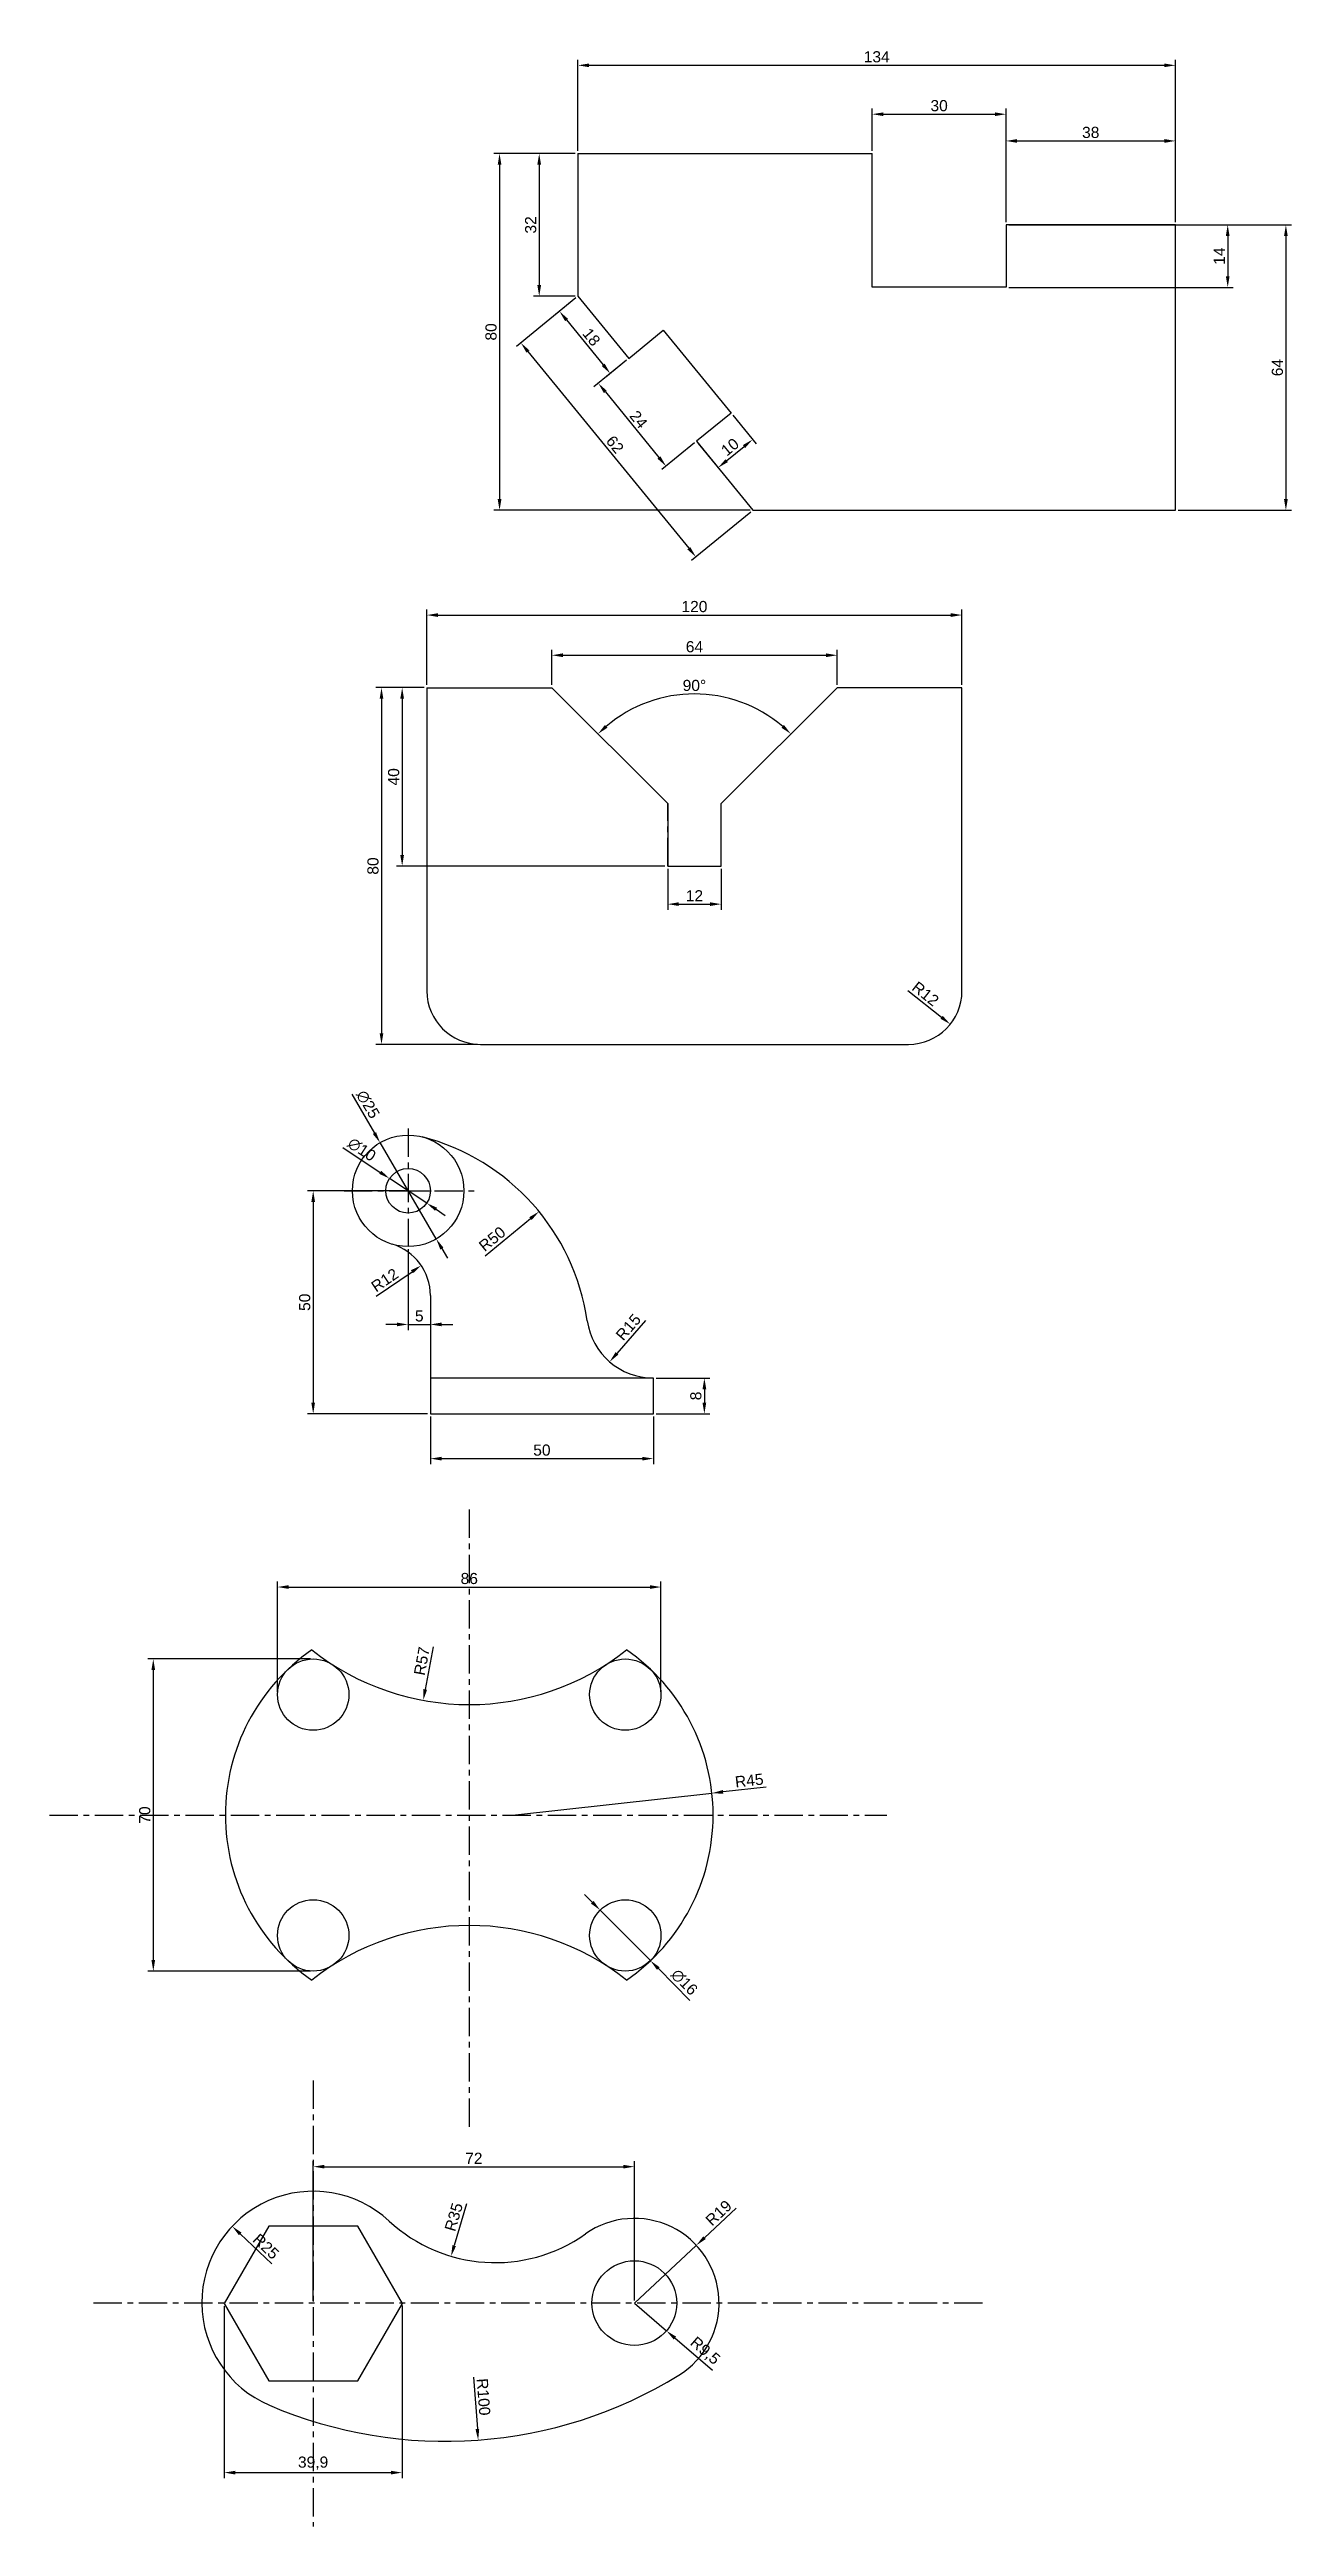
# Model space of a CAD drawing. Header units: millimetres. Extents: x 7 to 1809, y 7 to 1650.
# Drawn here: x 7 to 286, y 38 to 594 of the extents above; entities that cross this region are included whole.
import ezdxf

# ---------------------------------------------------------------- set-up
doc = ezdxf.new("R2010")
doc.units = ezdxf.units.MM
doc.header["$LTSCALE"] = 0.2
doc.linetypes.add('CENTER', pattern=[50.8, 31.75, -6.35, 6.35, -6.35])
doc.layers.add('中心线', color=1, linetype='CENTER')
doc.layers.add('尺寸线', color=5, linetype='Continuous')
doc.layers.add('可见的轮廓线', color=3, linetype='Continuous', lineweight=30)
doc.styles.get("Standard").update_dxf_attribs({"font": 'arial.ttf'})
doc.dimstyles.new('ISO-25', dxfattribs={"dimtxt": 2.5, "dimasz": 2.5, "dimexe": 1.25, "dimexo": 0.625, "dimtad": 1, "dimtxsty": 'Standard', "dimcen": 2.5, "dimadec": 0, "dimazin": 0, "dimtfac": 1, "dimtmove": 0, "dimatfit": 3, "dimfxl": 1, "dimarcsym": 0})

msp = doc.modelspace()

# ---------------------------------------------------------------- blocks, each defined once
blk = doc.blocks.new('*D138')
at = {"layer": 'Defpoints', "color": 0, "transparency": 16777216}
for p in [(138.61, 119.12), (66.61, 88.43), (138.61, 88.52)]:
    blk.add_point(p, dxfattribs=at)
at = {"layer": '尺寸线', "color": 0, "lineweight": -2, "transparency": 16777216}
for p, q in [((66.61, 89.06), (66.61, 120.37)), ((69.11, 119.12), (136.11, 119.12)), ((138.61, 89.14), (138.61, 120.37))]:
    blk.add_line(p, q, dxfattribs=at)
at = {"layer": '尺寸线', "color": 0, "transparency": 16777216}
for points in [[(69.11, 119.54), (69.11, 118.7), (66.61, 119.12)], [(136.11, 119.54), (136.11, 118.7), (138.61, 119.12)]]:
    blk.add_solid(points, dxfattribs=at)
at = {"layer": '尺寸线', "color": 0, "transparency": 16777216, "insert": (102.61, 121), "char_height": 2.5, "attachment_point": 5}
blk.add_mtext('72', dxfattribs=at)
blk = doc.blocks.new('*D139')
at = {"layer": 'Defpoints', "color": 0, "transparency": 16777216}
for p in [(48.41, 105.75), (66.61, 88.61)]:
    blk.add_point(p, dxfattribs=at)
at = {"layer": '尺寸线', "color": 0, "lineweight": -2, "transparency": 16777216}
blk.add_line((57.32, 97.35), (50.23, 104.03), dxfattribs=at)
at = {"layer": '尺寸线', "color": 0, "transparency": 16777216}
blk.add_solid([(50.51, 104.34), (49.94, 103.73), (48.41, 105.75)], dxfattribs=at)
at = {"layer": '尺寸线', "color": 0, "transparency": 16777216, "insert": (55.99, 101.22), "char_height": 2.5, "attachment_point": 5, "rotation": 316.7149}
blk.add_mtext('R25', dxfattribs=at)
blk = doc.blocks.new('*D140')
at = {"layer": 'Defpoints', "color": 0, "transparency": 16777216}
for p in [(96.19, 157.52), (103.58, 57.8)]:
    blk.add_point(p, dxfattribs=at)
at = {"layer": '尺寸线', "color": 0, "lineweight": -2, "transparency": 16777216}
blk.add_line((102.54, 71.92), (103.4, 60.29), dxfattribs=at)
at = {"layer": '尺寸线', "color": 0, "transparency": 16777216}
blk.add_solid([(103.81, 60.32), (102.98, 60.26), (103.58, 57.8)], dxfattribs=at)
at = {"layer": '尺寸线', "color": 0, "transparency": 16777216, "insert": (104.77, 67.49), "char_height": 2.5, "attachment_point": 5, "rotation": 274.2399}
blk.add_mtext('R100', dxfattribs=at)
blk = doc.blocks.new('*D141')
at = {"layer": 'Defpoints', "color": 0, "transparency": 16777216}
for p in [(107.41, 132.6), (97.5, 99.03)]:
    blk.add_point(p, dxfattribs=at)
at = {"layer": '尺寸线', "color": 0, "lineweight": -2, "transparency": 16777216}
blk.add_line((100.96, 110.77), (98.21, 101.43), dxfattribs=at)
at = {"layer": '尺寸线', "color": 0, "transparency": 16777216}
blk.add_solid([(97.81, 101.54), (98.61, 101.31), (97.5, 99.03)], dxfattribs=at)
at = {"layer": '尺寸线', "color": 0, "transparency": 16777216, "insert": (98.11, 107.83), "char_height": 2.5, "attachment_point": 5, "rotation": 73.5493}
blk.add_mtext('R35', dxfattribs=at)
blk = doc.blocks.new('*D142')
at = {"layer": 'Defpoints', "color": 0, "transparency": 16777216}
for p in [(152.5, 101.47), (138.61, 88.52)]:
    blk.add_point(p, dxfattribs=at)
at = {"layer": '尺寸线', "color": 0, "lineweight": -2, "transparency": 16777216}
for p, q in [((161.45, 109.81), (154.33, 103.18)), ((138.61, 88.52), (152.5, 101.47))]:
    blk.add_line(p, q, dxfattribs=at)
at = {"layer": '尺寸线', "color": 0, "transparency": 16777216}
blk.add_solid([(154.05, 103.48), (154.62, 102.88), (152.5, 101.47)], dxfattribs=at)
at = {"layer": '尺寸线', "color": 0, "transparency": 16777216, "insert": (157.51, 108.74), "char_height": 2.5, "attachment_point": 5, "rotation": 42.9944}
blk.add_mtext('R19', dxfattribs=at)
blk = doc.blocks.new('*D143')
at = {"layer": 'Defpoints', "color": 0, "transparency": 16777216}
for p in [(138.61, 88.52), (145.8, 82.31)]:
    blk.add_point(p, dxfattribs=at)
at = {"layer": '尺寸线', "color": 0, "lineweight": -2, "transparency": 16777216}
for p, q in [((138.61, 88.52), (145.8, 82.31)), ((156.11, 73.43), (147.69, 80.68))]:
    blk.add_line(p, q, dxfattribs=at)
at = {"layer": '尺寸线', "color": 0, "transparency": 16777216}
blk.add_solid([(147.97, 81), (147.42, 80.37), (145.8, 82.31)], dxfattribs=at)
at = {"layer": '尺寸线', "color": 0, "transparency": 16777216, "insert": (154.39, 77.72), "char_height": 2.5, "attachment_point": 5, "rotation": 319.2313}
blk.add_mtext('R9,5', dxfattribs=at)
blk = doc.blocks.new('*D144')
at = {"layer": 'Defpoints', "color": 0, "transparency": 16777216}
for p in [(46.61, 88.43), (86.51, 88.61), (86.51, 50.51)]:
    blk.add_point(p, dxfattribs=at)
at = {"layer": '尺寸线', "color": 0, "lineweight": -2, "transparency": 16777216}
for p, q in [((46.61, 87.81), (46.61, 49.26)), ((86.51, 87.98), (86.51, 49.26)), ((49.11, 50.51), (84.01, 50.51))]:
    blk.add_line(p, q, dxfattribs=at)
at = {"layer": '尺寸线', "color": 0, "transparency": 16777216}
for points in [[(49.11, 50.92), (49.11, 50.09), (46.61, 50.51)], [(84.01, 50.92), (84.01, 50.09), (86.51, 50.51)]]:
    blk.add_solid(points, dxfattribs=at)
at = {"layer": '尺寸线', "color": 0, "transparency": 16777216, "insert": (66.56, 52.63), "char_height": 2.5, "attachment_point": 5}
blk.add_mtext('39,9', dxfattribs=at)
blk = doc.blocks.new('*D145')
at = {"layer": 'Defpoints', "color": 0, "transparency": 16777216}
for p in [(144.58, 249.11), (58.58, 224.98), (144.58, 224.98)]:
    blk.add_point(p, dxfattribs=at)
at = {"layer": '尺寸线', "color": 0, "lineweight": -2, "transparency": 16777216}
for p, q in [((58.58, 225.61), (58.58, 250.36)), ((144.58, 225.61), (144.58, 250.36)), ((61.08, 249.11), (142.08, 249.11))]:
    blk.add_line(p, q, dxfattribs=at)
at = {"layer": '尺寸线', "color": 0, "transparency": 16777216}
for points in [[(61.08, 249.53), (61.08, 248.69), (58.58, 249.11)], [(142.08, 249.53), (142.08, 248.69), (144.58, 249.11)]]:
    blk.add_solid(points, dxfattribs=at)
at = {"layer": '尺寸线', "color": 0, "transparency": 16777216, "insert": (101.58, 251.01), "char_height": 2.5, "attachment_point": 5}
blk.add_mtext('86', dxfattribs=at)
blk = doc.blocks.new('*D134')
at = {"layer": 'Defpoints', "color": 0, "transparency": 16777216}
for p in [(66.58, 232.98), (30.72, 162.98), (66.58, 162.98)]:
    blk.add_point(p, dxfattribs=at)
at = {"layer": '尺寸线', "color": 0, "lineweight": -2, "transparency": 16777216}
for p, q in [((65.95, 232.98), (29.47, 232.98)), ((30.72, 230.48), (30.72, 165.48)), ((65.95, 162.98), (29.47, 162.98))]:
    blk.add_line(p, q, dxfattribs=at)
at = {"layer": '尺寸线', "color": 0, "transparency": 16777216}
for points in [[(30.3, 230.48), (31.13, 230.48), (30.72, 232.98)], [(30.3, 165.48), (31.13, 165.48), (30.72, 162.98)]]:
    blk.add_solid(points, dxfattribs=at)
at = {"layer": '尺寸线', "color": 0, "transparency": 16777216, "insert": (28.81, 197.98), "char_height": 2.5, "attachment_point": 5, "rotation": 90}
blk.add_mtext('70', dxfattribs=at)
blk = doc.blocks.new('*D146')
at = {"layer": 'Defpoints', "color": 0, "transparency": 16777216}
for p in [(130.93, 176.65), (142.22, 165.32)]:
    blk.add_point(p, dxfattribs=at)
at = {"layer": '尺寸线', "color": 0, "lineweight": -2, "transparency": 16777216}
for p, q in [((129.17, 178.42), (127.4, 180.19)), ((130.93, 176.65), (142.22, 165.32)), ((151.08, 156.42), (143.99, 163.54))]:
    blk.add_line(p, q, dxfattribs=at)
at = {"layer": '尺寸线', "color": 0, "transparency": 16777216}
for points in [[(129.46, 178.72), (128.87, 178.13), (130.93, 176.65)], [(144.28, 163.84), (143.69, 163.25), (142.22, 165.32)]]:
    blk.add_solid(points, dxfattribs=at)
at = {"layer": '尺寸线', "color": 0, "transparency": 16777216, "insert": (149.81, 160.49), "char_height": 2.5, "attachment_point": 5, "rotation": 314.8861}
blk.add_mtext('∅16', dxfattribs=at)
blk = doc.blocks.new('*D147')
at = {"layer": 'Defpoints', "color": 0, "transparency": 16777216}
for p in [(156.01, 202.89), (111.28, 197.98)]:
    blk.add_point(p, dxfattribs=at)
at = {"layer": '尺寸线', "color": 0, "lineweight": -2, "transparency": 16777216}
for p, q in [((111.28, 197.98), (156.01, 202.89)), ((168.18, 204.22), (158.5, 203.16))]:
    blk.add_line(p, q, dxfattribs=at)
at = {"layer": '尺寸线', "color": 0, "transparency": 16777216}
blk.add_solid([(158.45, 203.58), (158.54, 202.75), (156.01, 202.89)], dxfattribs=at)
at = {"layer": '尺寸线', "color": 0, "transparency": 16777216, "insert": (164.37, 205.72), "char_height": 2.5, "attachment_point": 5, "rotation": 6.26}
blk.add_mtext('R45', dxfattribs=at)
blk = doc.blocks.new('*D148')
at = {"layer": 'Defpoints', "color": 0, "transparency": 16777216}
for p in [(101.58, 279.76), (91.26, 223.7)]:
    blk.add_point(p, dxfattribs=at)
at = {"layer": '尺寸线', "color": 0, "lineweight": -2, "transparency": 16777216}
blk.add_line((93.47, 235.72), (91.71, 226.16), dxfattribs=at)
at = {"layer": '尺寸线', "color": 0, "transparency": 16777216}
blk.add_solid([(91.3, 226.23), (92.12, 226.08), (91.26, 223.7)], dxfattribs=at)
at = {"layer": '尺寸线', "color": 0, "transparency": 16777216, "insert": (90.95, 232.51), "char_height": 2.5, "attachment_point": 5, "rotation": 79.5671}
blk.add_mtext('R57', dxfattribs=at)
blk = doc.blocks.new('*D149')
at = {"layer": 'Defpoints', "color": 0, "transparency": 16777216}
for p in [(87.87, 337.97), (66.58, 287.97), (92.87, 287.97)]:
    blk.add_point(p, dxfattribs=at)
at = {"layer": '尺寸线', "color": 0, "lineweight": -2, "transparency": 16777216}
for p, q in [((87.25, 337.97), (65.33, 337.97)), ((66.58, 335.47), (66.58, 290.47)), ((92.25, 287.97), (65.33, 287.97))]:
    blk.add_line(p, q, dxfattribs=at)
at = {"layer": '尺寸线', "color": 0, "transparency": 16777216}
for points in [[(66.16, 335.47), (66.99, 335.47), (66.58, 337.97)], [(66.16, 290.47), (66.99, 290.47), (66.58, 287.97)]]:
    blk.add_solid(points, dxfattribs=at)
at = {"layer": '尺寸线', "color": 0, "transparency": 16777216, "insert": (64.68, 312.97), "char_height": 2.5, "attachment_point": 5, "rotation": 90}
blk.add_mtext('50', dxfattribs=at)
blk = doc.blocks.new('*D150')
at = {"layer": 'Defpoints', "color": 0, "transparency": 16777216}
for p in [(92.87, 287.97), (142.87, 287.97), (142.87, 277.91)]:
    blk.add_point(p, dxfattribs=at)
at = {"layer": '尺寸线', "color": 0, "lineweight": -2, "transparency": 16777216}
for p, q in [((92.87, 287.35), (92.87, 276.66)), ((142.87, 287.35), (142.87, 276.66)), ((95.37, 277.91), (140.37, 277.91))]:
    blk.add_line(p, q, dxfattribs=at)
at = {"layer": '尺寸线', "color": 0, "transparency": 16777216}
for points in [[(95.37, 278.32), (95.37, 277.49), (92.87, 277.91)], [(140.37, 278.32), (140.37, 277.49), (142.87, 277.91)]]:
    blk.add_solid(points, dxfattribs=at)
at = {"layer": '尺寸线', "color": 0, "transparency": 16777216, "insert": (117.87, 279.81), "char_height": 2.5, "attachment_point": 5}
blk.add_mtext('50', dxfattribs=at)
blk = doc.blocks.new('*D151')
at = {"layer": 'Defpoints', "color": 0, "transparency": 16777216}
for p in [(142.87, 295.97), (142.87, 287.97), (154.31, 287.97)]:
    blk.add_point(p, dxfattribs=at)
at = {"layer": '尺寸线', "color": 0, "lineweight": -2, "transparency": 16777216}
for p, q in [((143.5, 295.97), (155.56, 295.97)), ((154.31, 293.47), (154.31, 290.47)), ((143.5, 287.97), (155.56, 287.97))]:
    blk.add_line(p, q, dxfattribs=at)
at = {"layer": '尺寸线', "color": 0, "transparency": 16777216}
for points in [[(153.89, 293.47), (154.73, 293.47), (154.31, 295.97)], [(153.89, 290.47), (154.73, 290.47), (154.31, 287.97)]]:
    blk.add_solid(points, dxfattribs=at)
at = {"layer": '尺寸线', "color": 0, "transparency": 16777216, "insert": (152.41, 291.97), "char_height": 2.5, "attachment_point": 5, "rotation": 90}
blk.add_mtext('8', dxfattribs=at)
blk = doc.blocks.new('*D152')
at = {"layer": 'Defpoints', "color": 0, "transparency": 16777216}
for p in [(83.7, 340.73), (92.04, 335.21)]:
    blk.add_point(p, dxfattribs=at)
at = {"layer": '尺寸线', "color": 0, "lineweight": -2, "transparency": 16777216}
for p, q in [((73.24, 347.66), (81.62, 342.11)), ((92.04, 335.21), (83.7, 340.73)), ((94.13, 333.84), (96.21, 332.46))]:
    blk.add_line(p, q, dxfattribs=at)
at = {"layer": '尺寸线', "color": 0, "transparency": 16777216}
for points in [[(81.85, 342.46), (81.39, 341.77), (83.7, 340.73)], [(94.36, 334.18), (93.9, 333.49), (92.04, 335.21)]]:
    blk.add_solid(points, dxfattribs=at)
at = {"layer": '尺寸线', "color": 0, "transparency": 16777216, "insert": (77.48, 347.22), "char_height": 2.5, "attachment_point": 5, "rotation": 326.5054}
blk.add_mtext('∅10', dxfattribs=at)
blk = doc.blocks.new('*D153')
at = {"layer": 'Defpoints', "color": 0, "transparency": 16777216}
for p in [(81.57, 348.77), (94.18, 327.18)]:
    blk.add_point(p, dxfattribs=at)
at = {"layer": '尺寸线', "color": 0, "lineweight": -2, "transparency": 16777216}
for p, q in [((75.23, 359.62), (80.31, 350.93)), ((94.18, 327.18), (81.57, 348.77)), ((95.44, 325.02), (96.7, 322.86))]:
    blk.add_line(p, q, dxfattribs=at)
at = {"layer": '尺寸线', "color": 0, "transparency": 16777216}
for points in [[(80.67, 351.14), (79.95, 350.72), (81.57, 348.77)], [(95.8, 325.23), (95.08, 324.81), (94.18, 327.18)]]:
    blk.add_solid(points, dxfattribs=at)
at = {"layer": '尺寸线', "color": 0, "transparency": 16777216, "insert": (78.85, 357.35), "char_height": 2.5, "attachment_point": 5, "rotation": 300.2769}
blk.add_mtext('∅25', dxfattribs=at)
blk = doc.blocks.new('*D154')
at = {"layer": 'Defpoints', "color": 0, "transparency": 16777216}
for p in [(117.24, 333.32), (78.55, 301.65)]:
    blk.add_point(p, dxfattribs=at)
at = {"layer": '尺寸线', "color": 0, "lineweight": -2, "transparency": 16777216}
blk.add_line((105.14, 323.42), (115.3, 331.74), dxfattribs=at)
at = {"layer": '尺寸线', "color": 0, "transparency": 16777216}
blk.add_solid([(115.04, 332.06), (115.57, 331.42), (117.24, 333.32)], dxfattribs=at)
at = {"layer": '尺寸线', "color": 0, "transparency": 16777216, "insert": (106.73, 327.17), "char_height": 2.5, "attachment_point": 5, "rotation": 39.2983}
blk.add_mtext('R50', dxfattribs=at)
blk = doc.blocks.new('*D155')
at = {"layer": 'Defpoints', "color": 0, "transparency": 16777216}
for p in [(142.87, 310.97), (133.07, 299.62)]:
    blk.add_point(p, dxfattribs=at)
at = {"layer": '尺寸线', "color": 0, "lineweight": -2, "transparency": 16777216}
blk.add_line((141.07, 308.89), (134.7, 301.51), dxfattribs=at)
at = {"layer": '尺寸线', "color": 0, "transparency": 16777216}
blk.add_solid([(134.39, 301.79), (135.02, 301.24), (133.07, 299.62)], dxfattribs=at)
at = {"layer": '尺寸线', "color": 0, "transparency": 16777216, "insert": (137.27, 307.39), "char_height": 2.5, "attachment_point": 5, "rotation": 49.1904}
blk.add_mtext('R15', dxfattribs=at)
blk = doc.blocks.new('*D156')
at = {"layer": 'Defpoints', "color": 0, "transparency": 16777216}
for p in [(90.8, 321.23), (80.87, 314.5)]:
    blk.add_point(p, dxfattribs=at)
at = {"layer": '尺寸线', "color": 0, "lineweight": -2, "transparency": 16777216}
blk.add_line((80.71, 314.38), (88.74, 319.83), dxfattribs=at)
at = {"layer": '尺寸线', "color": 0, "transparency": 16777216}
blk.add_solid([(88.5, 320.17), (88.97, 319.48), (90.8, 321.23)], dxfattribs=at)
at = {"layer": '尺寸线', "color": 0, "transparency": 16777216, "insert": (82.63, 317.96), "char_height": 2.5, "attachment_point": 5, "rotation": 34.1524}
blk.add_mtext('R12', dxfattribs=at)
blk = doc.blocks.new('*D157')
at = {"layer": 'Defpoints', "color": 0, "transparency": 16777216}
for p in [(87.87, 325.47), (92.87, 314.5), (92.87, 308)]:
    blk.add_point(p, dxfattribs=at)
at = {"layer": '尺寸线', "color": 0, "lineweight": -2, "transparency": 16777216}
for p, q in [((87.87, 324.85), (87.87, 306.75)), ((92.87, 313.87), (92.87, 306.75)), ((85.37, 308), (82.87, 308)), ((87.87, 308), (92.87, 308)), ((95.37, 308), (97.87, 308))]:
    blk.add_line(p, q, dxfattribs=at)
at = {"layer": '尺寸线', "color": 0, "transparency": 16777216}
for points in [[(85.37, 308.42), (85.37, 307.59), (87.87, 308)], [(95.37, 308.42), (95.37, 307.59), (92.87, 308)]]:
    blk.add_solid(points, dxfattribs=at)
at = {"layer": '尺寸线', "color": 0, "transparency": 16777216, "insert": (90.37, 309.9), "char_height": 2.5, "attachment_point": 5}
blk.add_mtext('5', dxfattribs=at)
blk = doc.blocks.new('*D158')
at = {"layer": 'Defpoints', "color": 0, "transparency": 16777216}
for p in [(212.08, 467.09), (92.08, 450.81), (212.08, 450.81)]:
    blk.add_point(p, dxfattribs=at)
at = {"layer": '尺寸线', "color": 0, "lineweight": -2, "transparency": 16777216}
for p, q in [((92.08, 451.43), (92.08, 468.34)), ((94.58, 467.09), (209.58, 467.09)), ((212.08, 451.43), (212.08, 468.34))]:
    blk.add_line(p, q, dxfattribs=at)
at = {"layer": '尺寸线', "color": 0, "transparency": 16777216}
for points in [[(94.58, 467.51), (94.58, 466.67), (92.08, 467.09)], [(209.58, 467.51), (209.58, 466.67), (212.08, 467.09)]]:
    blk.add_solid(points, dxfattribs=at)
at = {"layer": '尺寸线', "color": 0, "transparency": 16777216, "insert": (152.08, 468.99), "char_height": 2.5, "attachment_point": 5}
blk.add_mtext('120', dxfattribs=at)
blk = doc.blocks.new('*D159')
at = {"layer": 'Defpoints', "color": 0, "transparency": 16777216}
for p in [(184.08, 458.08), (120.08, 450.81), (184.08, 450.81)]:
    blk.add_point(p, dxfattribs=at)
at = {"layer": '尺寸线', "color": 0, "lineweight": -2, "transparency": 16777216}
for p, q in [((120.08, 451.43), (120.08, 459.33)), ((122.58, 458.08), (181.58, 458.08)), ((184.08, 451.43), (184.08, 459.33))]:
    blk.add_line(p, q, dxfattribs=at)
at = {"layer": '尺寸线', "color": 0, "transparency": 16777216}
for points in [[(122.58, 458.5), (122.58, 457.66), (120.08, 458.08)], [(181.58, 458.5), (181.58, 457.66), (184.08, 458.08)]]:
    blk.add_solid(points, dxfattribs=at)
at = {"layer": '尺寸线', "color": 0, "transparency": 16777216, "insert": (152.08, 459.98), "char_height": 2.5, "attachment_point": 5}
blk.add_mtext('64', dxfattribs=at)
blk = doc.blocks.new('*D160')
at = {"layer": 'Defpoints', "color": 0, "transparency": 16777216}
for p in [(120.08, 450.81), (184.08, 450.81), (160, 448.36), (146.08, 424.81), (158.08, 424.81)]:
    blk.add_point(p, dxfattribs=at)
at = {"layer": '尺寸线', "color": 0, "lineweight": -2, "transparency": 16777216}
blk.add_arc((152.08, 418.81), 30.59, 49.6834, 130.3166, dxfattribs=at)
at = {"layer": '尺寸线', "color": 0, "transparency": 16777216}
for points in [[(132.57, 441.83), (132.01, 442.44), (130.45, 440.44)], [(172.16, 442.44), (171.59, 441.83), (173.71, 440.44)]]:
    blk.add_solid(points, dxfattribs=at)
at = {"layer": '尺寸线', "color": 0, "transparency": 16777216, "insert": (152.08, 451.3), "char_height": 2.5, "attachment_point": 5}
blk.add_mtext('90°', dxfattribs=at)
blk = doc.blocks.new('*D161')
at = {"layer": 'Defpoints', "color": 0, "transparency": 16777216}
for p in [(146.08, 410.81), (158.08, 410.81), (158.08, 402.26)]:
    blk.add_point(p, dxfattribs=at)
at = {"layer": '尺寸线', "color": 0, "lineweight": -2, "transparency": 16777216}
for p, q in [((146.08, 410.18), (146.08, 401.01)), ((158.08, 410.18), (158.08, 401.01)), ((148.58, 402.26), (155.58, 402.26))]:
    blk.add_line(p, q, dxfattribs=at)
at = {"layer": '尺寸线', "color": 0, "transparency": 16777216}
for points in [[(148.58, 402.68), (148.58, 401.85), (146.08, 402.26)], [(155.58, 402.68), (155.58, 401.85), (158.08, 402.26)]]:
    blk.add_solid(points, dxfattribs=at)
at = {"layer": '尺寸线', "color": 0, "transparency": 16777216, "insert": (152.08, 404.14), "char_height": 2.5, "attachment_point": 5}
blk.add_mtext('12', dxfattribs=at)
blk = doc.blocks.new('*D162')
at = {"layer": 'Defpoints', "color": 0, "transparency": 16777216}
for p in [(92.08, 450.81), (86.53, 410.81), (146.08, 410.81)]:
    blk.add_point(p, dxfattribs=at)
at = {"layer": '尺寸线', "color": 0, "lineweight": -2, "transparency": 16777216}
for p, q in [((91.46, 450.81), (85.28, 450.81)), ((86.53, 448.31), (86.53, 413.31)), ((145.46, 410.81), (85.28, 410.81))]:
    blk.add_line(p, q, dxfattribs=at)
at = {"layer": '尺寸线', "color": 0, "transparency": 16777216}
for points in [[(86.11, 448.31), (86.95, 448.31), (86.53, 450.81)], [(86.11, 413.31), (86.95, 413.31), (86.53, 410.81)]]:
    blk.add_solid(points, dxfattribs=at)
at = {"layer": '尺寸线', "color": 0, "transparency": 16777216, "insert": (84.63, 430.81), "char_height": 2.5, "attachment_point": 5, "rotation": 90}
blk.add_mtext('40', dxfattribs=at)
blk = doc.blocks.new('*D163')
at = {"layer": 'Defpoints', "color": 0, "transparency": 16777216}
for p in [(92.08, 450.81), (81.9, 370.81), (104.08, 370.81)]:
    blk.add_point(p, dxfattribs=at)
at = {"layer": '尺寸线', "color": 0, "lineweight": -2, "transparency": 16777216}
for p, q in [((91.46, 450.81), (80.65, 450.81)), ((81.9, 448.31), (81.9, 373.31)), ((103.46, 370.81), (80.65, 370.81))]:
    blk.add_line(p, q, dxfattribs=at)
at = {"layer": '尺寸线', "color": 0, "transparency": 16777216}
for points in [[(81.48, 448.31), (82.31, 448.31), (81.9, 450.81)], [(81.48, 373.31), (82.31, 373.31), (81.9, 370.81)]]:
    blk.add_solid(points, dxfattribs=at)
at = {"layer": '尺寸线', "color": 0, "transparency": 16777216, "insert": (80, 410.81), "char_height": 2.5, "attachment_point": 5, "rotation": 90}
blk.add_mtext('80', dxfattribs=at)
blk = doc.blocks.new('*D164')
at = {"layer": 'Defpoints', "color": 0, "transparency": 16777216}
for p in [(200.08, 382.81), (209.46, 375.33)]:
    blk.add_point(p, dxfattribs=at)
at = {"layer": '尺寸线', "color": 0, "lineweight": -2, "transparency": 16777216}
blk.add_line((199.93, 382.93), (207.51, 376.88), dxfattribs=at)
at = {"layer": '尺寸线', "color": 0, "transparency": 16777216}
blk.add_solid([(207.77, 377.21), (207.25, 376.56), (209.46, 375.33)], dxfattribs=at)
at = {"layer": '尺寸线', "color": 0, "transparency": 16777216, "insert": (203.91, 382.16), "char_height": 2.5, "attachment_point": 5, "rotation": 321.4371}
blk.add_mtext('R12', dxfattribs=at)
blk = doc.blocks.new('*D165')
at = {"layer": 'Defpoints', "color": 0, "transparency": 16777216}
for p in [(259.96, 590.38), (125.96, 570.59), (259.96, 554.59)]:
    blk.add_point(p, dxfattribs=at)
at = {"layer": '尺寸线', "color": 0, "lineweight": -2, "transparency": 16777216}
for p, q in [((125.96, 571.22), (125.96, 591.63)), ((128.46, 590.38), (257.46, 590.38)), ((259.96, 555.22), (259.96, 591.63))]:
    blk.add_line(p, q, dxfattribs=at)
at = {"layer": '尺寸线', "color": 0, "transparency": 16777216}
for points in [[(128.46, 590.79), (128.46, 589.96), (125.96, 590.38)], [(257.46, 590.79), (257.46, 589.96), (259.96, 590.38)]]:
    blk.add_solid(points, dxfattribs=at)
at = {"layer": '尺寸线', "color": 0, "transparency": 16777216, "insert": (192.96, 592.28), "char_height": 2.5, "attachment_point": 5}
blk.add_mtext('134', dxfattribs=at)
blk = doc.blocks.new('*D166')
at = {"layer": 'Defpoints', "color": 0, "transparency": 16777216}
for p in [(221.96, 579.42), (191.96, 570.59), (221.96, 554.59)]:
    blk.add_point(p, dxfattribs=at)
at = {"layer": '尺寸线', "color": 0, "lineweight": -2, "transparency": 16777216}
for p, q in [((191.96, 571.22), (191.96, 580.67)), ((194.46, 579.42), (219.46, 579.42)), ((221.96, 555.22), (221.96, 580.67))]:
    blk.add_line(p, q, dxfattribs=at)
at = {"layer": '尺寸线', "color": 0, "transparency": 16777216}
for points in [[(194.46, 579.83), (194.46, 579), (191.96, 579.42)], [(219.46, 579.83), (219.46, 579), (221.96, 579.42)]]:
    blk.add_solid(points, dxfattribs=at)
at = {"layer": '尺寸线', "color": 0, "transparency": 16777216, "insert": (206.96, 581.32), "char_height": 2.5, "attachment_point": 5}
blk.add_mtext('30', dxfattribs=at)
blk = doc.blocks.new('*D167')
at = {"layer": 'Defpoints', "color": 0, "transparency": 16777216}
for p in [(259.96, 573.42), (221.96, 554.59), (259.96, 554.59)]:
    blk.add_point(p, dxfattribs=at)
at = {"layer": '尺寸线', "color": 0, "lineweight": -2, "transparency": 16777216}
for p, q in [((221.96, 555.22), (221.96, 574.67)), ((224.46, 573.42), (257.46, 573.42)), ((259.96, 555.22), (259.96, 574.67))]:
    blk.add_line(p, q, dxfattribs=at)
at = {"layer": '尺寸线', "color": 0, "transparency": 16777216}
for points in [[(224.46, 573.84), (224.46, 573), (221.96, 573.42)], [(257.46, 573.84), (257.46, 573), (259.96, 573.42)]]:
    blk.add_solid(points, dxfattribs=at)
at = {"layer": '尺寸线', "color": 0, "transparency": 16777216, "insert": (240.96, 575.32), "char_height": 2.5, "attachment_point": 5}
blk.add_mtext('38', dxfattribs=at)
blk = doc.blocks.new('*D168')
at = {"layer": 'Defpoints', "color": 0, "transparency": 16777216}
for p in [(125.96, 570.59), (117.27, 538.59), (125.96, 538.59)]:
    blk.add_point(p, dxfattribs=at)
at = {"layer": '尺寸线', "color": 0, "lineweight": -2, "transparency": 16777216}
for p, q in [((125.33, 570.59), (116.02, 570.59)), ((117.27, 568.09), (117.27, 541.09)), ((125.33, 538.59), (116.02, 538.59))]:
    blk.add_line(p, q, dxfattribs=at)
at = {"layer": '尺寸线', "color": 0, "transparency": 16777216}
for points in [[(116.85, 568.09), (117.69, 568.09), (117.27, 570.59)], [(116.85, 541.09), (117.69, 541.09), (117.27, 538.59)]]:
    blk.add_solid(points, dxfattribs=at)
at = {"layer": '尺寸线', "color": 0, "transparency": 16777216, "insert": (115.37, 554.59), "char_height": 2.5, "attachment_point": 5, "rotation": 90}
blk.add_mtext('32', dxfattribs=at)
blk = doc.blocks.new('*D169')
at = {"layer": 'Defpoints', "color": 0, "transparency": 16777216}
for p in [(125.96, 570.59), (108.37, 490.59), (165.2, 490.59)]:
    blk.add_point(p, dxfattribs=at)
at = {"layer": '尺寸线', "color": 0, "lineweight": -2, "transparency": 16777216}
for p, q in [((125.33, 570.59), (107.12, 570.59)), ((108.37, 568.09), (108.37, 493.09)), ((164.58, 490.59), (107.12, 490.59))]:
    blk.add_line(p, q, dxfattribs=at)
at = {"layer": '尺寸线', "color": 0, "transparency": 16777216}
for points in [[(107.96, 568.09), (108.79, 568.09), (108.37, 570.59)], [(107.96, 493.09), (108.79, 493.09), (108.37, 490.59)]]:
    blk.add_solid(points, dxfattribs=at)
at = {"layer": '尺寸线', "color": 0, "transparency": 16777216, "insert": (106.47, 530.59), "char_height": 2.5, "attachment_point": 5, "rotation": 90}
blk.add_mtext('80', dxfattribs=at)
blk = doc.blocks.new('*D170')
at = {"layer": 'Defpoints', "color": 0, "transparency": 16777216}
for p in [(137.35, 524.66), (152.54, 506.08), (145.71, 500.49)]:
    blk.add_point(p, dxfattribs=at)
at = {"layer": '尺寸线', "color": 0, "lineweight": -2, "transparency": 16777216}
for p, q in [((136.87, 524.26), (129.55, 518.28)), ((132.1, 517.13), (144.12, 502.42)), ((152.06, 505.68), (144.74, 499.7))]:
    blk.add_line(p, q, dxfattribs=at)
at = {"layer": '尺寸线', "color": 0, "transparency": 16777216}
for points in [[(132.42, 517.4), (131.78, 516.87), (130.52, 519.07)], [(144.45, 502.69), (143.8, 502.16), (145.71, 500.49)]]:
    blk.add_solid(points, dxfattribs=at)
at = {"layer": '尺寸线', "color": 0, "transparency": 16777216, "insert": (139.57, 510.97), "char_height": 2.5, "attachment_point": 5, "rotation": 309.268}
blk.add_mtext('24', dxfattribs=at)
blk = doc.blocks.new('*D171')
at = {"layer": 'Defpoints', "color": 0, "transparency": 16777216}
for p in [(125.96, 538.59), (137.35, 524.66), (133.21, 521.27)]:
    blk.add_point(p, dxfattribs=at)
at = {"layer": '尺寸线', "color": 0, "lineweight": -2, "transparency": 16777216}
for p, q in [((125.48, 538.2), (120.85, 534.41)), ((123.4, 533.27), (131.63, 523.2)), ((136.87, 524.26), (132.24, 520.48))]:
    blk.add_line(p, q, dxfattribs=at)
at = {"layer": '尺寸线', "color": 0, "transparency": 16777216}
for points in [[(123.72, 533.53), (123.08, 533), (121.82, 535.2)], [(131.95, 523.47), (131.3, 522.94), (133.21, 521.27)]]:
    blk.add_solid(points, dxfattribs=at)
at = {"layer": '尺寸线', "color": 0, "transparency": 16777216, "insert": (128.98, 529.44), "char_height": 2.5, "attachment_point": 5, "rotation": 309.268}
blk.add_mtext('18', dxfattribs=at)
blk = doc.blocks.new('*D224')
at = {"layer": 'Defpoints', "color": 0, "transparency": 16777216}
for p in [(160.29, 512.4), (152.54, 506.08), (165.13, 506.47)]:
    blk.add_point(p, dxfattribs=at)
at = {"layer": '尺寸线', "color": 0, "lineweight": -2, "transparency": 16777216}
for p, q in [((160.68, 511.92), (165.93, 505.51)), ((152.94, 505.59), (158.18, 499.18)), ((159.33, 501.73), (163.2, 504.89))]:
    blk.add_line(p, q, dxfattribs=at)
at = {"layer": '尺寸线', "color": 0, "transparency": 16777216}
for points in [[(162.94, 505.21), (163.46, 504.57), (165.13, 506.47)], [(159.06, 502.05), (159.59, 501.4), (157.39, 500.14)]]:
    blk.add_solid(points, dxfattribs=at)
at = {"layer": '尺寸线', "color": 0, "transparency": 16777216, "insert": (160.06, 504.78), "char_height": 2.5, "attachment_point": 5, "rotation": 39.268}
blk.add_mtext('10', dxfattribs=at)
blk = doc.blocks.new('*D225')
at = {"layer": 'Defpoints', "color": 0, "transparency": 16777216}
for p in [(125.96, 538.59), (165.2, 490.59), (152.41, 480.13)]:
    blk.add_point(p, dxfattribs=at)
at = {"layer": '尺寸线', "color": 0, "lineweight": -2, "transparency": 16777216}
for p, q in [((125.48, 538.2), (112.2, 527.34)), ((114.75, 526.19), (150.82, 482.07)), ((164.72, 490.2), (151.44, 479.34))]:
    blk.add_line(p, q, dxfattribs=at)
at = {"layer": '尺寸线', "color": 0, "transparency": 16777216}
for points in [[(115.07, 526.46), (114.42, 525.93), (113.16, 528.13)], [(151.15, 482.33), (150.5, 481.8), (152.41, 480.13)]]:
    blk.add_solid(points, dxfattribs=at)
at = {"layer": '尺寸线', "color": 0, "transparency": 16777216, "insert": (134.26, 505.33), "char_height": 2.5, "attachment_point": 5, "rotation": 309.268}
blk.add_mtext('62', dxfattribs=at)
blk = doc.blocks.new('*D226')
at = {"layer": 'Defpoints', "color": 0, "transparency": 16777216}
for p in [(221.96, 554.59), (221.96, 540.59), (271.68, 540.59)]:
    blk.add_point(p, dxfattribs=at)
at = {"layer": '尺寸线', "color": 0, "lineweight": -2, "transparency": 16777216}
for p, q in [((222.58, 554.59), (272.93, 554.59)), ((271.68, 552.09), (271.68, 543.09)), ((222.58, 540.59), (272.93, 540.59))]:
    blk.add_line(p, q, dxfattribs=at)
at = {"layer": '尺寸线', "color": 0, "transparency": 16777216}
for points in [[(271.26, 552.09), (272.1, 552.09), (271.68, 554.59)], [(271.26, 543.09), (272.1, 543.09), (271.68, 540.59)]]:
    blk.add_solid(points, dxfattribs=at)
at = {"layer": '尺寸线', "color": 0, "transparency": 16777216, "insert": (269.8, 547.59), "char_height": 2.5, "attachment_point": 5, "rotation": 90}
blk.add_mtext('14', dxfattribs=at)
blk = doc.blocks.new('*D227')
at = {"layer": 'Defpoints', "color": 0, "transparency": 16777216}
for p in [(259.96, 554.59), (259.96, 490.59), (284.73, 490.59)]:
    blk.add_point(p, dxfattribs=at)
at = {"layer": '尺寸线', "color": 0, "lineweight": -2, "transparency": 16777216}
for p, q in [((260.58, 554.59), (285.98, 554.59)), ((284.73, 552.09), (284.73, 493.09)), ((260.58, 490.59), (285.98, 490.59))]:
    blk.add_line(p, q, dxfattribs=at)
at = {"layer": '尺寸线', "color": 0, "transparency": 16777216}
for points in [[(284.31, 552.09), (285.14, 552.09), (284.73, 554.59)], [(284.31, 493.09), (285.14, 493.09), (284.73, 490.59)]]:
    blk.add_solid(points, dxfattribs=at)
at = {"layer": '尺寸线', "color": 0, "transparency": 16777216, "insert": (282.83, 522.59), "char_height": 2.5, "attachment_point": 5, "rotation": 90}
blk.add_mtext('64', dxfattribs=at)

# ---------------------------------------------------------------- dimensions: what is measured, and where the dimension line sits
at = {"layer": '尺寸线'}
for base, p1, p2, picture, middle in [((259.96, 590.377), (125.96, 570.591), (259.96, 554.591), '*D165', (192.96, 592.279)), ((221.96, 579.417), (191.96, 570.591), (221.96, 554.591), '*D166', (206.96, 581.32)), ((259.96, 573.422), (221.96, 554.591), (259.96, 554.591), '*D167', (240.96, 575.324)), ((212.082, 467.091), (92.082, 450.806), (212.082, 450.806), '*D158', (152.082, 468.992)), ((184.082, 458.081), (120.082, 450.806), (184.082, 450.806), '*D159', (152.082, 459.982)), ((158.082, 402.264), (146.082, 410.806), (158.082, 410.806), '*D161', (152.082, 404.144)), ((92.874, 308.003), (87.874, 325.474), (92.874, 314.496), '*D157', (90.374, 309.899)), ((142.874, 277.908), (92.874, 287.974), (142.874, 287.974), '*D150', (117.874, 279.809)), ((144.578, 249.108), (58.578, 224.983), (144.578, 224.983), '*D145', (101.578, 251.01)), ((138.606, 119.119), (66.606, 88.432), (138.606, 88.518), '*D138', (102.606, 120.999)), ((86.506, 50.506), (46.606, 88.432), (86.506, 88.605), '*D144', (66.556, 52.633))]:
    dim = msp.add_linear_dim(base=base, p1=p1, p2=p2, dimstyle='ISO-25', dxfattribs=at)
    dim.commit()
    dim.dimension.update_dxf_attribs({"geometry": picture, "text_midpoint": middle})
for base, p1, p2, picture, middle in [((108.375, 490.591), (125.96, 570.591), (165.202, 490.591), '*D169', (106.473, 530.591)), ((117.27, 538.591), (125.96, 570.591), (125.96, 538.591), '*D168', (115.368, 554.591)), ((271.681, 540.591), (221.96, 554.591), (221.96, 540.591), '*D226', (269.801, 547.591)), ((284.728, 490.591), (259.96, 554.591), (259.96, 490.591), '*D227', (282.827, 522.591)), ((81.897, 370.806), (92.082, 450.806), (104.082, 370.806), '*D163', (79.995, 410.806)), ((86.529, 410.806), (92.082, 450.806), (146.082, 410.806), '*D162', (84.628, 430.806)), ((66.578, 287.974), (87.874, 337.974), (92.874, 287.974), '*D149', (64.677, 312.974)), ((154.309, 287.974), (142.874, 295.974), (142.874, 287.974), '*D151', (152.408, 291.974)), ((30.715, 162.983), (66.578, 232.983), (66.578, 162.983), '*D134', (28.814, 197.983))]:
    dim = msp.add_linear_dim(base=base, p1=p1, p2=p2, angle=90, dimstyle='ISO-25', dxfattribs=at)
    dim.commit()
    dim.dimension.update_dxf_attribs({"geometry": picture, "text_midpoint": middle})
for p1, p2, distance, picture, middle in [((125.96, 538.591), (165.202, 490.591), -16.527, '*D225', (134.258, 505.334)), ((125.96, 538.591), (137.353, 524.656), -5.352, '*D171', (128.984, 529.439)), ((137.353, 524.656), (152.543, 506.075), -8.83, '*D170', (139.568, 510.967)), ((152.543, 506.075), (160.285, 512.405), -7.661, '*D224', (160.06, 504.781))]:
    dim = msp.add_aligned_dim(p1=p1, p2=p2, distance=distance, dimstyle='ISO-25', dxfattribs=at)
    dim.commit()
    dim.dimension.update_dxf_attribs({"geometry": picture, "text_midpoint": middle})
dim = msp.add_angular_dim_2l(base=(160, 448.357), line1=((158.082, 424.806), (184.082, 450.806)), line2=((120.082, 450.806), (146.082, 424.806)), dimstyle='ISO-25', dxfattribs=at)
dim.commit()
dim.dimension.update_dxf_attribs({"geometry": '*D160', "text_midpoint": (152.082, 451.301)})
for center, mpoint, picture, middle in [((200.082, 382.806), (209.465, 375.325), '*D164', (202.741, 380.686)), ((78.546, 301.653), (117.239, 333.321), '*D154', (107.931, 325.703)), ((80.874, 314.496), (90.805, 321.232), '*D156', (83.689, 316.405)), ((142.874, 310.974), (133.071, 299.621), '*D155', (138.705, 306.146)), ((101.578, 279.755), (91.256, 223.698), '*D148', (92.816, 232.167)), ((96.189, 157.524), (103.583, 57.798), '*D140', (102.874, 67.35)), ((107.409, 132.595), (97.498, 99.028), '*D141', (99.939, 107.296)), ((66.606, 88.605), (48.407, 105.746), '*D139', (54.683, 99.835)), ((138.606, 88.518), (145.801, 82.315), '*D143', (152.996, 76.111))]:
    dim = msp.add_radius_dim(center=center, mpoint=mpoint, dimstyle='ISO-25', dxfattribs=at)
    dim.commit()
    dim.dimension.update_dxf_attribs({"geometry": picture, "text_midpoint": middle, "dimtype": 164})
for p1, p2, picture, middle in [((94.176, 327.179), (81.572, 348.769), '*D153', (78.845, 357.35)), ((92.044, 335.215), (83.704, 340.734), '*D152', (77.478, 347.218)), ((130.932, 176.651), (142.224, 165.315), '*D146', (149.813, 160.489))]:
    dim = msp.add_diameter_dim_2p(p1=p1, p2=p2, dimstyle='ISO-25', dxfattribs=at)
    dim.commit()
    dim.dimension.update_dxf_attribs({"geometry": picture, "text_midpoint": middle})
for center, mpoint, picture, middle in [((111.28, 197.983), (156.011, 202.89), '*D147', (164.375, 205.715)), ((138.606, 88.518), (152.503, 101.475), '*D142', (157.507, 108.74))]:
    dim = msp.add_radius_dim(center=center, mpoint=mpoint, dimstyle='ISO-25', dxfattribs=at)
    dim.commit()
    dim.dimension.update_dxf_attribs({"geometry": picture, "text_midpoint": middle})

# ---------------------------------------------------------------- linework, layer by layer
at = {"layer": '中心线'}
for p, q in [((146.082, 410.806), (146.082, 424.806)), ((158.082, 410.806), (158.082, 424.806)), ((87.874, 351.97), (87.874, 325.474)), ((73.491, 337.974), (103.491, 337.974)), ((87.874, 337.974), (92.874, 337.974)), ((101.578, 266.519), (101.578, 127.391)), ((7.448, 197.983), (195.237, 197.983)), ((66.606, 138.432), (66.606, 38.432)), ((17.323, 88.605), (217.323, 88.605))]:
    msp.add_line(p, q, dxfattribs=at)
at = {"layer": '可见的轮廓线'}
for p, q in [((125.96, 570.591), (125.96, 538.591)), ((125.96, 570.591), (191.96, 570.591)), ((125.96, 570.591), (125.96, 538.591)), ((191.96, 540.591), (191.96, 570.591)), ((259.96, 554.591), (221.96, 554.591)), ((221.96, 554.591), (221.96, 540.591)), ((259.96, 490.591), (259.96, 554.591)), ((221.96, 540.591), (191.96, 540.591)), ((125.96, 538.591), (137.353, 524.656)), ((125.96, 538.591), (137.353, 524.656)), ((137.353, 524.656), (145.095, 530.985)), ((145.095, 530.985), (160.285, 512.405)), ((145.095, 530.985), (160.285, 512.405)), ((160.285, 512.405), (152.543, 506.075)), ((152.543, 506.075), (165.202, 490.591)), ((165.202, 490.591), (259.96, 490.591)), ((92.082, 450.806), (92.082, 382.806)), ((92.082, 450.806), (120.082, 450.806)), ((120.082, 450.806), (146.082, 424.806)), ((158.082, 424.806), (184.082, 450.806)), ((212.082, 450.806), (184.082, 450.806)), ((212.082, 382.806), (212.082, 450.806)), ((146.082, 424.806), (146.082, 410.806)), ((158.082, 410.806), (158.082, 424.806)), ((146.082, 410.806), (158.082, 410.806)), ((146.082, 410.806), (158.082, 410.806)), ((104.082, 370.806), (200.082, 370.806)), ((92.874, 314.496), (92.874, 287.974)), ((142.874, 295.974), (92.874, 295.974)), ((142.874, 287.974), (142.874, 295.974)), ((92.874, 287.974), (142.874, 287.974))]:
    msp.add_line(p, q, dxfattribs=at)
msp.add_lwpolyline([(56.606, 105.752), (46.606, 88.432), (56.606, 71.111), (76.606, 71.111), (86.606, 88.432), (76.606, 105.752)], close=True, dxfattribs=at)
for centre, radius in [((87.874, 337.974), 12.5), ((87.874, 337.974), 5), ((66.578, 224.983), 8), ((136.578, 224.983), 8), ((66.578, 170.983), 8), ((136.578, 170.983), 8), ((138.606, 88.518), 9.5)]:
    msp.add_circle(centre, radius, dxfattribs=at)
for centre, radius, start, end in [((104.082, 382.806), 12, 180, 270), ((200.082, 382.806), 12, 270, 0), ((78.546, 301.653), 50, 8.24488, 75.59637), ((80.874, 314.496), 12, 0, 73.39845), ((142.874, 310.974), 15, 188.24488, 270), ((91.876, 197.983), 45, 124.66114, 235.33886), ((101.578, 279.755), 57, 231.74244, 308.25756), ((111.28, 197.983), 45, 304.66114, 55.33886), ((101.578, 116.211), 57, 51.74244, 128.25756), ((66.606, 88.605), 25, 47.15237, 246.76885), ((107.409, 132.595), 35, 227.15237, 305.29034), ((138.606, 88.518), 19, 301.57839, 125.29034), ((96.189, 157.524), 100, 246.76885, 301.57839)]:
    msp.add_arc(centre, radius, start, end, dxfattribs=at)

msp.set_redraw_order([(e.dxf.handle, doc.entitydb.next_handle()) for e in msp.query("TEXT MTEXT ATTDEF DIMENSION ARC_DIMENSION")])  # texts and dimensions are drawn at this point

doc.saveas('drawing.dxf')
